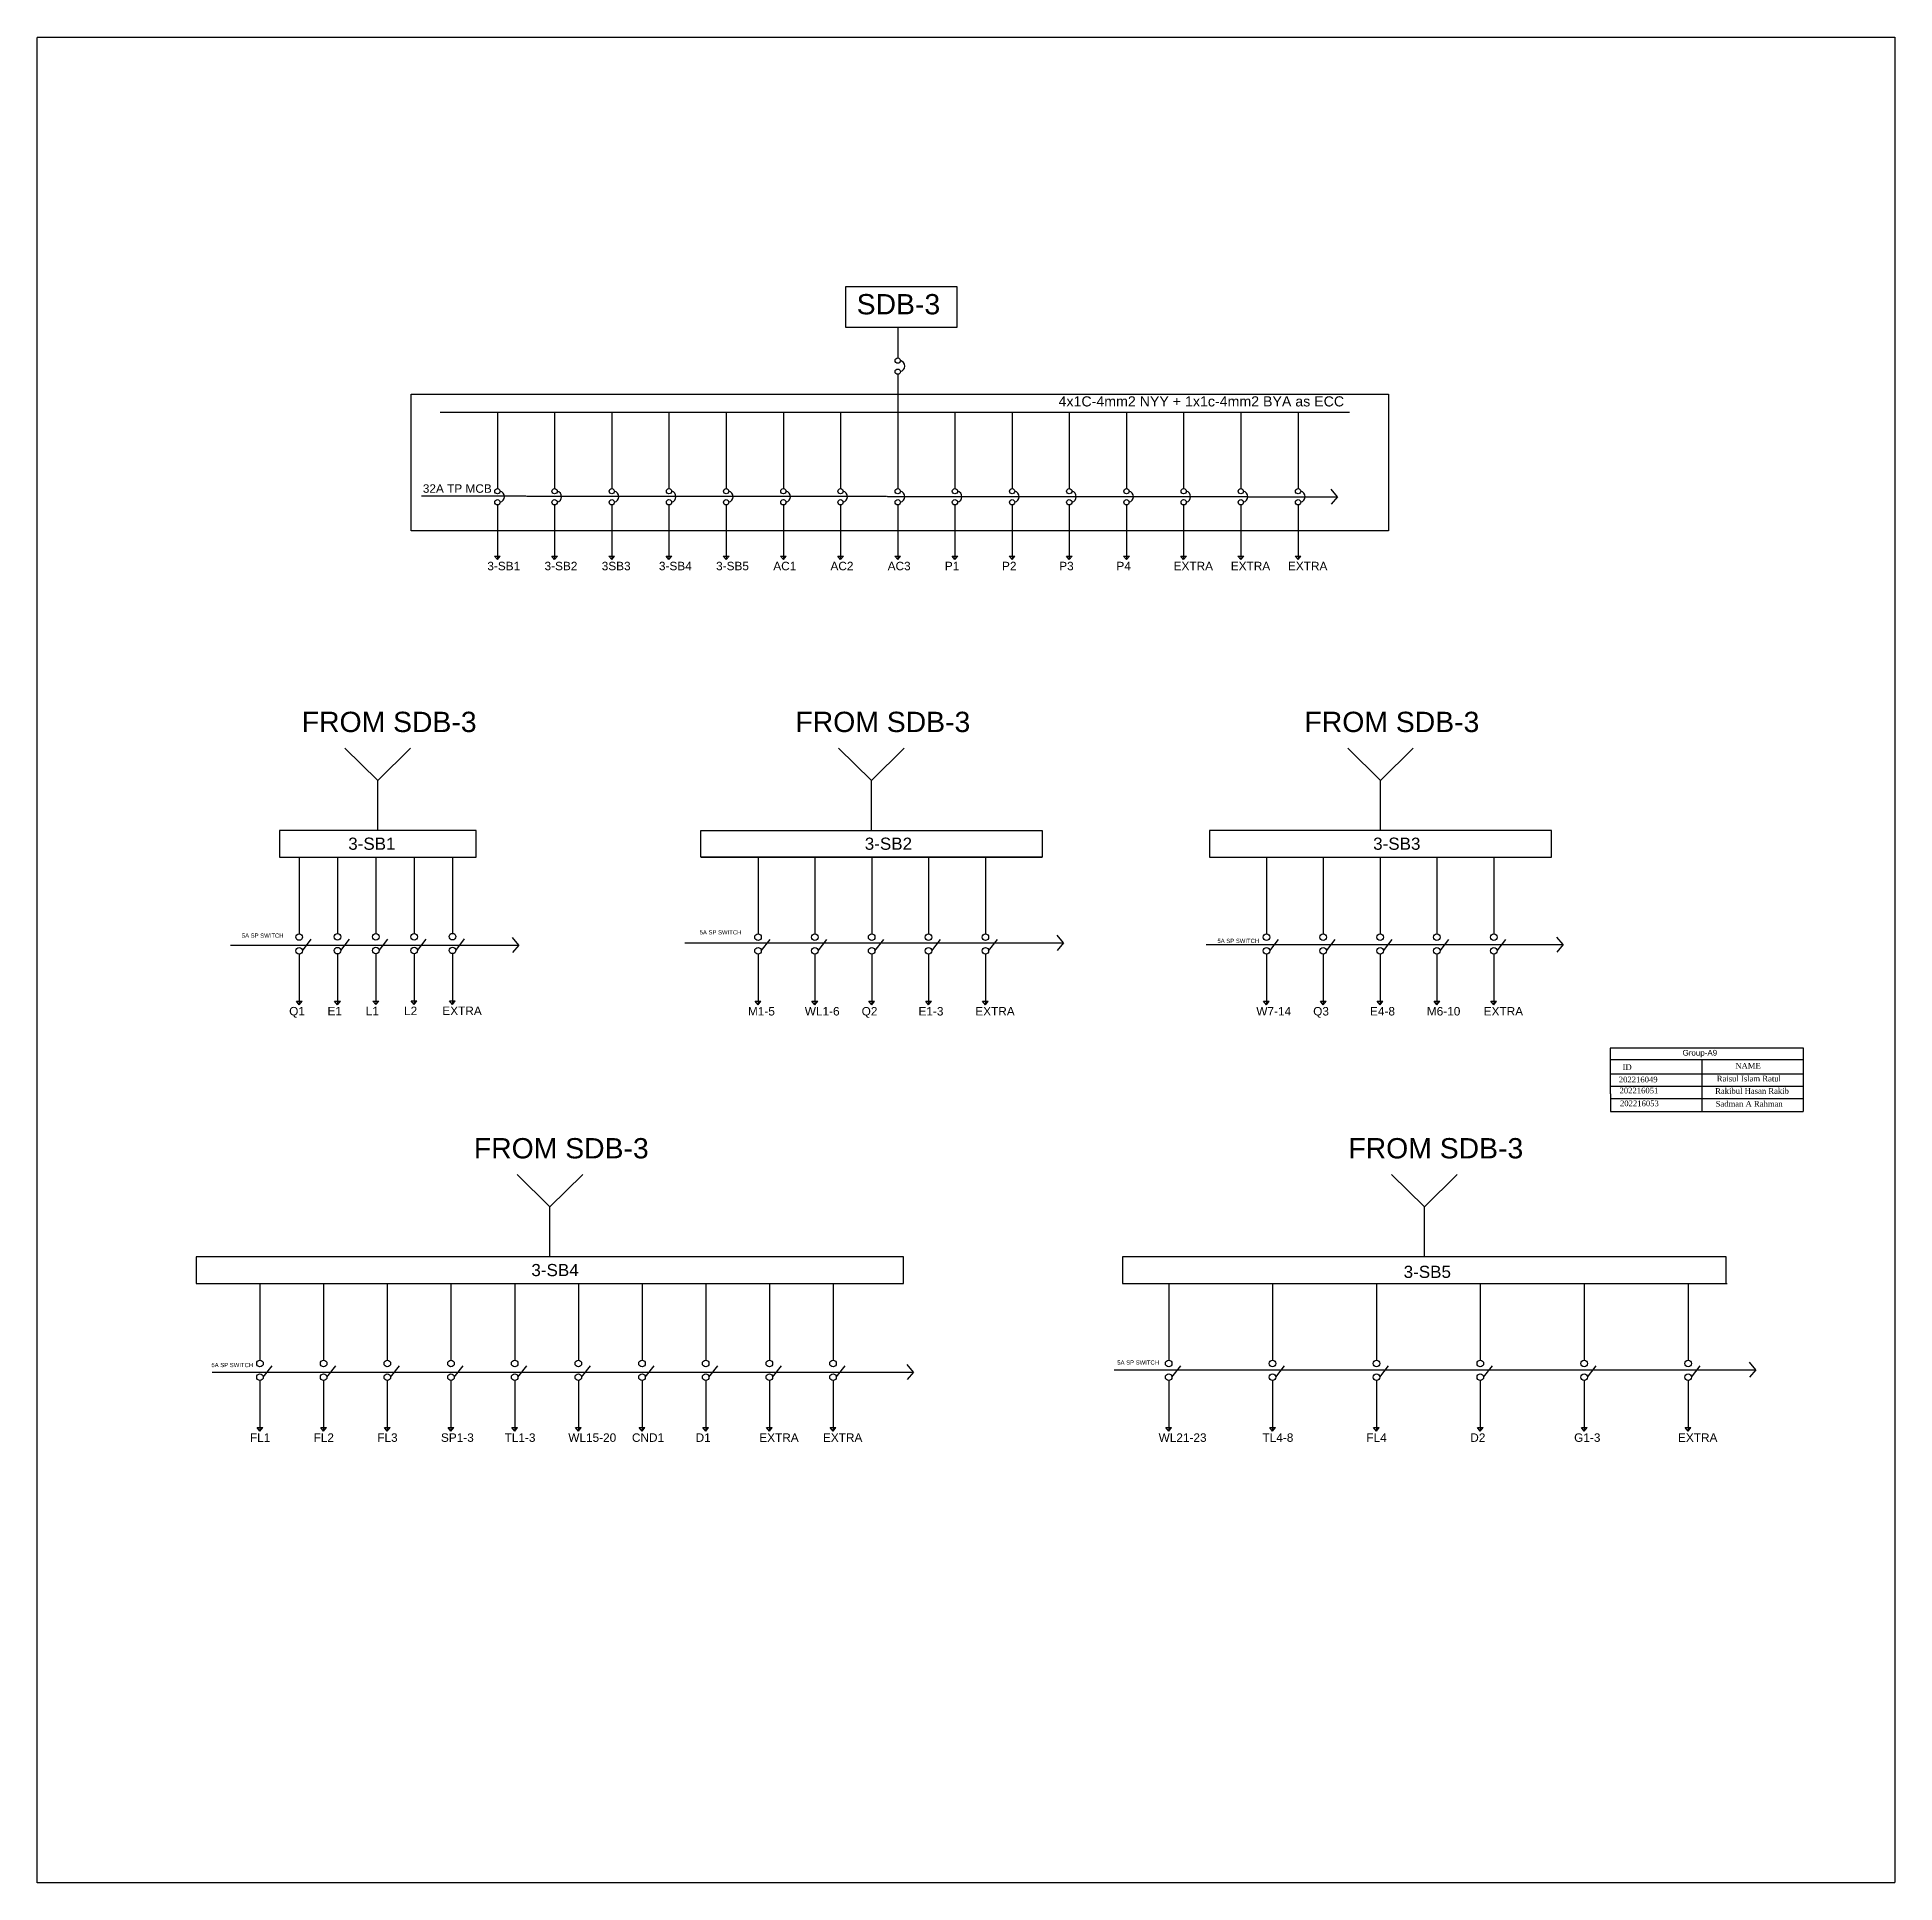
# Model space of a CAD drawing. Header units: inches. Extents: x -913 to 64634, y -1481 to 18188.
# Drawn here: x 44866 to 64634, y -1481 to 18160 of the extents above; entities that cross this region are included whole.
import ezdxf

# ---------------------------------------------------------------- set-up
doc = ezdxf.new("R2010")
doc.units = ezdxf.units.IN
doc.header["$MEASUREMENT"] = 0
doc.linetypes.add('HIDDEN', pattern=[9.525, 6.35, -3.175])
for name, color, linetype in [('DB TO SDB', 7, 'Continuous'), ('SB Wire', 11, 'Continuous'), ('SLD CONNECTION', 160, 'Continuous')]:
    doc.layers.add(name, color=color, linetype=linetype)
doc.layers.add('ETEXT', color=152, linetype='Continuous', lineweight=5)
doc.styles.add('JASIM', font='times.ttf')
doc.styles.get("Standard").update_dxf_attribs({"font": 'arial.ttf'})

msp = doc.modelspace()

# ---------------------------------------------------------------- texts
at = {"layer": 'ETEXT', "lineweight": 5, "style": 'JASIM'}
for s, p in [('ID', (61737.4, 7168.4)), ('NAME', (62937.2, 7183.6)), ('202216049', (61696.9, 7036.8)), ('202216051', (61704.7, 6920.4)), ('Rakibul Hasan Rakib', (62722.3, 6915.3)), ('Raisul Islam Ratul', (62739.8, 7046.9)), ('202216053', (61709.8, 6783.7)), ('Sadman A Rahman', (62727.3, 6778.6))]:
    msp.add_text(s, height=60.75, dxfattribs=at).set_placement(p)
at = {"layer": 'SB Wire', "linetype": 'HIDDEN'}
msp.add_text('Group-A9', height=60.75, dxfattribs=at).set_placement((62375.5, 7322))
at = {"layer": 'SLD CONNECTION'}
for s, height, p in [('SDB-3', 216, (53586.8, 15210)), ('32A TP MCB', 90, (48970.1, 13311.5)), ('3-SB1', 90, (49656.8, 12487.1)), ('3-SB2', 90, (50265.4, 12487.1)), ('3SB3', 90, (50873.9, 12487.1)), ('3-SB4', 90, (51482.5, 12487.1)), ('3-SB5', 90, (52091, 12487.1)), ('AC1', 90, (52699.6, 12487.1)), ('AC2', 90, (53308.1, 12487.1)), ('AC3', 90, (53916.7, 12487.1)), ('P1', 90, (54525.2, 12487.1)), ('P2', 90, (55133.8, 12487.1)), ('P3', 90, (55742.4, 12487.1)), ('P4', 90, (56350.9, 12487.1)), ('EXTRA', 90, (56959.5, 12487.1)), ('EXTRA', 90, (57568, 12487.1)), ('EXTRA', 90, (58176.6, 12487.1)), ('FROM SDB-3', 216, (47681.7, 10765.2)), ('FROM SDB-3', 216, (52935.2, 10765.2)), ('FROM SDB-3', 216, (58352.2, 10765.2)), ('3-SB1', 129.6, (48176.2, 9512.2)), ('3-SB2', 129.6, (53673, 9512.2)), ('3-SB3', 129.6, (59083, 9512.2)), ('5A SP SWITCH', 45, (47044, 8576.7)), ('5A SP SWITCH', 45, (51916, 8611.7)), ('5A SP SWITCH', 45, (57426, 8520.5)), ('Q1', 90, (47547.8, 7750)), ('E1', 90, (47955.3, 7751)), ('L1', 90, (48362.8, 7752)), ('L2', 90, (48770.3, 7753)), ('EXTRA', 90, (49177.8, 7754)), ('M1-5', 90, (52430, 7749)), ('WL1-6', 90, (53034.8, 7749)), ('Q2', 90, (53639.6, 7749)), ('E1-3', 90, (54244.5, 7749)), ('EXTRA', 90, (54849.3, 7749)), ('W7-14', 90, (57840, 7749)), ('Q3', 90, (58444.8, 7749)), ('E4-8', 90, (59049.6, 7749)), ('M6-10', 90, (59654.5, 7749)), ('EXTRA', 90, (60259.3, 7749)), ('FROM SDB-3', 216, (49513.2, 6228.2)), ('FROM SDB-3', 216, (58819.2, 6228.2)), ('3-SB4', 129.6, (50125.5, 4975.2)), ('3-SB5', 129.6, (59407.6, 4956.2)), ('5A SP SWITCH', 45, (46720.5, 4006.7)), ('5A SP SWITCH', 45, (56360.5, 4033.7)), ('FL1', 90, (47130.2, 3212)), ('FL2', 90, (47807.7, 3212)), ('FL3', 90, (48485.3, 3212)), ('SP1-3', 90, (49162.9, 3212)), ('TL1-3', 90, (49840.4, 3212)), ('WL15-20', 90, (50518, 3212)), ('CND1', 90, (51195.5, 3212)), ('D1', 90, (51873.1, 3212)), ('EXTRA', 90, (52550.6, 3212)), ('EXTRA', 90, (53228.2, 3212)), ('WL21-23', 90, (56800.1, 3212)), ('TL4-8', 90, (57905.5, 3212)), ('FL4', 90, (59010.9, 3212)), ('D2', 90, (60116.3, 3212)), ('G1-3', 90, (61221.8, 3212)), ('EXTRA', 90, (62327.2, 3212))]:
    msp.add_text(s, height=height, dxfattribs=at).set_placement(p)
at = {"layer": 'SLD CONNECTION', "linetype": 'HIDDEN'}
msp.add_text('4x1C-4mm2 NYY + 1x1c-4mm2 BYA as ECC', height=108, dxfattribs=at).set_placement((55735.3, 14230.2))

# ---------------------------------------------------------------- linework, layer by layer
at = {"layer": 'DB TO SDB', "linetype": 'HIDDEN'}
msp.add_lwpolyline([(48847.8, 14361), (59245.8, 14361), (59245.8, 12908), (48847.8, 12908)], close=True, dxfattribs=at)
at = {"layer": 'Defpoints', "linetype": 'HIDDEN'}
msp.add_lwpolyline([(44866, 18160), (64634.5, 18160), (64634.5, -1481), (44866, -1481)], close=True, dxfattribs=at)
at = {"layer": 'SB Wire'}
for p, q in [((61608.5, 7279.8), (63658.8, 7279.8)), ((61608.5, 6915.3), (61608.5, 7279.8)), ((61608.5, 7127.9), (63658.8, 7127.9)), ((62580.5, 7279.8), (62580.5, 6728)), ((63658.8, 7279.8), (63658.8, 6728)), ((61606, 6996.3), (63658.8, 6996.3)), ((61608.5, 6915.3), (61608.5, 6728)), ((61608.5, 6728), (63658.8, 6728)), ((61611.1, 6864.7), (63658.8, 6864.7))]:
    msp.add_line(p, q, dxfattribs=at)
msp.add_lwpolyline([(61606, 7279.8), (63661.4, 7279.8), (63661.4, 7403), (61606, 7403)], close=True, dxfattribs=at)
at = {"layer": 'SLD CONNECTION'}
for p, q in [((54023.8, 15070), (54023.8, 14746)), ((54023.8, 14572.4), (54023.8, 14171)), ((49155.3, 14171), (58173.8, 14171)), ((49763.9, 14171), (49763.9, 13356)), ((49811.3, 14171), (58829.8, 14171)), ((50372.4, 14171), (50372.4, 13356)), ((50981, 14171), (50981, 13356)), ((51589.5, 14171), (51589.5, 13356)), ((52198.1, 14171), (52198.1, 13356)), ((52806.6, 14171), (52806.6, 13356)), ((53415.2, 14171), (53415.2, 13356)), ((54023.8, 14171), (54023.8, 13356)), ((54632.3, 14171), (54632.3, 13356)), ((55240.9, 14171), (55240.9, 13356)), ((55849.4, 14171), (55849.4, 13356)), ((56458, 14171), (56458, 13356)), ((57066.5, 14171), (57066.5, 13356)), ((57675.1, 14171), (57675.1, 13356)), ((58283.6, 14171), (58283.6, 13356)), ((58702.2, 13269.2), (58635.2, 13349.2)), ((58702.2, 13269.2), (58635.2, 13189.2)), ((49763.9, 13182.4), (49763.9, 12600)), ((50372.4, 13182.4), (50372.4, 12600)), ((50981, 13182.4), (50981, 12600)), ((51589.5, 13182.4), (51589.5, 12600)), ((52198.1, 13182.4), (52198.1, 12600)), ((52806.6, 13182.4), (52806.6, 12600)), ((53415.2, 13182.4), (53415.2, 12600)), ((54023.8, 13182.4), (54023.8, 12600)), ((54632.3, 13182.4), (54632.3, 12600)), ((55240.9, 13182.4), (55240.9, 12600)), ((55849.4, 13182.4), (55849.4, 12600)), ((56458, 13182.4), (56458, 12600)), ((57066.5, 13182.4), (57066.5, 12600)), ((57675.1, 13182.4), (57675.1, 12600)), ((58283.6, 13182.4), (58283.6, 12600)), ((49763.9, 12600), (49733.4, 12638)), ((49733.4, 12638), (49794.3, 12638)), ((49763.9, 12600), (49794.3, 12638)), ((50372.4, 12600), (50342, 12638)), ((50342, 12638), (50402.9, 12638)), ((50372.4, 12600), (50402.9, 12638)), ((50981, 12600), (50950.5, 12638)), ((50950.5, 12638), (51011.4, 12638)), ((50981, 12600), (51011.4, 12638)), ((51589.5, 12600), (51559.1, 12638)), ((51559.1, 12638), (51620, 12638)), ((51589.5, 12600), (51620, 12638)), ((52198.1, 12600), (52167.6, 12638)), ((52167.6, 12638), (52228.5, 12638)), ((52198.1, 12600), (52228.5, 12638)), ((52806.6, 12600), (52776.2, 12638)), ((52776.2, 12638), (52837.1, 12638)), ((52806.6, 12600), (52837.1, 12638)), ((53415.2, 12600), (53384.8, 12638)), ((53384.8, 12638), (53445.6, 12638)), ((53415.2, 12600), (53445.6, 12638)), ((54023.8, 12600), (53993.3, 12638)), ((53993.3, 12638), (54054.2, 12638)), ((54023.8, 12600), (53993.3, 12638)), ((53993.3, 12638), (54054.2, 12638)), ((54023.8, 12600), (54054.2, 12638)), ((54023.8, 12600), (54054.2, 12638)), ((54632.3, 12600), (54601.9, 12638)), ((54601.9, 12638), (54662.7, 12638)), ((54632.3, 12600), (54601.9, 12638)), ((54601.9, 12638), (54662.7, 12638)), ((54632.3, 12600), (54662.7, 12638)), ((54632.3, 12600), (54662.7, 12638)), ((55240.9, 12600), (55210.4, 12638)), ((55210.4, 12638), (55271.3, 12638)), ((55240.9, 12600), (55210.4, 12638)), ((55210.4, 12638), (55271.3, 12638)), ((55240.9, 12600), (55271.3, 12638)), ((55240.9, 12600), (55271.3, 12638)), ((55849.4, 12600), (55819, 12638)), ((55819, 12638), (55879.9, 12638)), ((55849.4, 12600), (55819, 12638)), ((55819, 12638), (55879.9, 12638)), ((55849.4, 12600), (55879.9, 12638)), ((55849.4, 12600), (55879.9, 12638)), ((56458, 12600), (56427.5, 12638)), ((56427.5, 12638), (56488.4, 12638)), ((56458, 12600), (56427.5, 12638)), ((56427.5, 12638), (56488.4, 12638)), ((56458, 12600), (56488.4, 12638)), ((56458, 12600), (56488.4, 12638)), ((57066.5, 12600), (57036.1, 12638)), ((57036.1, 12638), (57097, 12638)), ((57066.5, 12600), (57097, 12638)), ((57675.1, 12600), (57644.6, 12638)), ((57644.6, 12638), (57705.5, 12638)), ((57675.1, 12600), (57705.5, 12638)), ((58283.6, 12600), (58253.2, 12638)), ((58253.2, 12638), (58314.1, 12638)), ((58283.6, 12600), (58314.1, 12638)), ((48490.7, 10248.2), (48141.7, 10592.2)), ((48490.7, 10248.2), (48839.7, 10592.2)), ((53744.2, 10248.2), (53395.2, 10592.2)), ((53744.2, 10248.2), (54093.2, 10592.2)), ((59161.2, 10248.2), (58812.2, 10592.2)), ((59161.2, 10248.2), (59510.2, 10592.2)), ((48490.7, 9716.2), (48490.7, 10248.2)), ((53744.2, 9716.2), (53744.2, 10248.2)), ((59161.2, 9716.2), (59161.2, 10248.2)), ((47654.9, 9433.9), (47654.9, 8618.9)), ((48062.4, 9434.9), (48062.4, 8619.9)), ((48469.9, 9435.9), (48469.9, 8620.9)), ((48877.4, 9436.9), (48877.4, 8621.9)), ((49284.9, 9437.9), (49284.9, 8622.9)), ((51932.2, 9432.9), (55561.2, 9432.9)), ((52537, 9432.9), (52537, 8617.9)), ((53141.9, 9432.9), (53141.9, 8617.9)), ((53746.7, 9432.9), (53746.7, 8617.9)), ((54351.5, 9432.9), (54351.5, 8617.9)), ((54956.4, 9432.9), (54956.4, 8617.9)), ((57342.2, 9432.9), (60971.2, 9432.9)), ((57947, 9432.9), (57947, 8617.9)), ((58551.9, 9432.9), (58551.9, 8617.9)), ((59156.7, 9432.9), (59156.7, 8617.9)), ((59761.5, 9432.9), (59761.5, 8617.9)), ((60366.4, 9432.9), (60366.4, 8617.9)), ((47689.9, 8437.9), (47782.9, 8559.9)), ((48097.4, 8438.9), (48190.4, 8560.9)), ((48504.9, 8439.9), (48597.9, 8561.9)), ((48912.4, 8440.9), (49005.4, 8562.9)), ((49319.9, 8441.9), (49412.9, 8563.9)), ((49990.2, 8498.9), (49923.2, 8578.9)), ((52572, 8436.9), (52665, 8558.9)), ((53176.9, 8436.9), (53269.9, 8558.9)), ((53781.7, 8436.9), (53874.7, 8558.9)), ((54386.5, 8436.9), (54479.5, 8558.9)), ((54991.4, 8436.9), (55084.4, 8558.9)), ((55788.2, 8522.2), (55721.2, 8602.2)), ((55788.2, 8522.2), (55721.2, 8442.2)), ((57982, 8436.9), (58075, 8558.9)), ((58586.9, 8436.9), (58679.9, 8558.9)), ((59191.7, 8436.9), (59284.7, 8558.9)), ((59796.5, 8436.9), (59889.5, 8558.9)), ((60401.4, 8436.9), (60494.4, 8558.9)), ((61104.2, 8503.2), (61037.2, 8583.2)), ((61104.2, 8503.2), (61037.2, 8423.2)), ((47654.9, 8402.9), (47654.9, 7862.9)), ((48062.4, 8403.9), (48062.4, 7863.9)), ((48469.9, 8404.9), (48469.9, 7864.9)), ((48877.4, 8405.9), (48877.4, 7865.9)), ((49284.9, 8406.9), (49284.9, 7866.9)), ((49990.2, 8498.9), (49923.2, 8418.9)), ((52537, 8401.9), (52537, 7861.9)), ((53141.9, 8401.9), (53141.9, 7861.9)), ((53746.7, 8401.9), (53746.7, 7861.9)), ((54351.5, 8401.9), (54351.5, 7861.9)), ((54956.4, 8401.9), (54956.4, 7861.9)), ((57947, 8401.9), (57947, 7861.9)), ((58551.9, 8401.9), (58551.9, 7861.9)), ((59156.7, 8401.9), (59156.7, 7861.9)), ((59761.5, 8401.9), (59761.5, 7861.9)), ((60366.4, 8401.9), (60366.4, 7861.9)), ((47654.9, 7862.9), (47624.4, 7900.9)), ((47624.4, 7900.9), (47685.3, 7900.9)), ((47654.9, 7862.9), (47685.3, 7900.9)), ((48062.4, 7863.9), (48031.9, 7901.9)), ((48031.9, 7901.9), (48092.8, 7901.9)), ((48062.4, 7863.9), (48092.8, 7901.9)), ((48469.9, 7864.9), (48439.4, 7902.9)), ((48439.4, 7902.9), (48500.3, 7902.9)), ((48469.9, 7864.9), (48500.3, 7902.9)), ((48877.4, 7865.9), (48846.9, 7903.9)), ((48846.9, 7903.9), (48907.8, 7903.9)), ((48877.4, 7865.9), (48907.8, 7903.9)), ((49284.9, 7866.9), (49254.4, 7904.9)), ((49254.4, 7904.9), (49315.3, 7904.9)), ((49284.9, 7866.9), (49315.3, 7904.9)), ((52537, 7861.9), (52506.6, 7899.9)), ((52506.6, 7899.9), (52567.5, 7899.9)), ((52537, 7861.9), (52567.5, 7899.9)), ((53141.9, 7861.9), (53111.4, 7899.9)), ((53111.4, 7899.9), (53172.3, 7899.9)), ((53141.9, 7861.9), (53172.3, 7899.9)), ((53746.7, 7861.9), (53716.2, 7899.9)), ((53716.2, 7899.9), (53777.1, 7899.9)), ((53746.7, 7861.9), (53777.1, 7899.9)), ((54351.5, 7861.9), (54321.1, 7899.9)), ((54321.1, 7899.9), (54382, 7899.9)), ((54351.5, 7861.9), (54382, 7899.9)), ((54956.4, 7861.9), (54925.9, 7899.9)), ((54925.9, 7899.9), (54986.8, 7899.9)), ((54956.4, 7861.9), (54986.8, 7899.9)), ((57947, 7861.9), (57916.6, 7899.9)), ((57916.6, 7899.9), (57977.5, 7899.9)), ((57947, 7861.9), (57977.5, 7899.9)), ((58551.9, 7861.9), (58521.4, 7899.9)), ((58521.4, 7899.9), (58582.3, 7899.9)), ((58551.9, 7861.9), (58582.3, 7899.9)), ((59156.7, 7861.9), (59126.2, 7899.9)), ((59126.2, 7899.9), (59187.1, 7899.9)), ((59156.7, 7861.9), (59187.1, 7899.9)), ((59761.5, 7861.9), (59731.1, 7899.9)), ((59731.1, 7899.9), (59792, 7899.9)), ((59761.5, 7861.9), (59792, 7899.9)), ((60366.4, 7861.9), (60335.9, 7899.9)), ((60335.9, 7899.9), (60396.8, 7899.9)), ((60366.4, 7861.9), (60396.8, 7899.9)), ((50322.2, 5711.2), (49973.2, 6055.2)), ((50322.2, 5711.2), (50671.2, 6055.2)), ((59628.2, 5711.2), (59279.2, 6055.2)), ((59628.2, 5711.2), (59977.2, 6055.2)), ((50322.2, 5179.2), (50322.2, 5711.2)), ((59628.2, 5179.2), (59628.2, 5711.2)), ((46559.7, 4895.9), (54072.7, 4895.9)), ((47237.2, 4895.9), (47237.2, 4080.9)), ((47914.8, 4895.9), (47914.8, 4080.9)), ((48592.4, 4895.9), (48592.4, 4080.9)), ((49269.9, 4895.9), (49269.9, 4080.9)), ((49947.5, 4895.9), (49947.5, 4080.9)), ((50625, 4895.9), (50625, 4080.9)), ((51302.6, 4895.9), (51302.6, 4080.9)), ((51980.1, 4895.9), (51980.1, 4080.9)), ((52657.7, 4895.9), (52657.7, 4080.9)), ((53335.2, 4895.9), (53335.2, 4080.9)), ((56416.7, 4895.9), (62849.7, 4895.9)), ((56907.1, 4895.9), (56907.1, 4080.9)), ((58012.5, 4895.9), (58012.5, 4080.9)), ((59118, 4895.9), (59118, 4080.9)), ((60223.4, 4895.9), (60223.4, 4080.9)), ((61328.8, 4895.9), (61328.8, 4080.9)), ((62434.3, 4895.9), (62434.3, 4080.9)), ((47272.2, 3899.9), (47365.2, 4021.9)), ((47949.8, 3899.9), (48042.8, 4021.9)), ((48627.4, 3899.9), (48720.4, 4021.9)), ((49304.9, 3899.9), (49397.9, 4021.9)), ((49982.5, 3899.9), (50075.5, 4021.9)), ((50660, 3899.9), (50753, 4021.9)), ((51337.6, 3899.9), (51430.6, 4021.9)), ((52015.1, 3899.9), (52108.1, 4021.9)), ((52692.7, 3899.9), (52785.7, 4021.9)), ((53370.2, 3899.9), (53463.2, 4021.9)), ((54190.7, 3954.2), (54123.7, 4034.2)), ((54190.7, 3954.2), (54123.7, 3874.2)), ((56942.1, 3899.9), (57035.1, 4021.9)), ((58047.5, 3899.9), (58140.5, 4021.9)), ((59153, 3899.9), (59246, 4021.9)), ((60258.4, 3899.9), (60351.4, 4021.9)), ((61363.8, 3899.9), (61456.8, 4021.9)), ((62469.3, 3899.9), (62562.3, 4021.9)), ((63153.7, 3979.2), (63086.7, 4059.2)), ((63153.7, 3979.2), (63086.7, 3899.2)), ((47237.2, 3864.9), (47237.2, 3324.9)), ((47914.8, 3864.9), (47914.8, 3324.9)), ((48592.4, 3864.9), (48592.4, 3324.9)), ((49269.9, 3864.9), (49269.9, 3324.9)), ((49947.5, 3864.9), (49947.5, 3324.9)), ((50625, 3864.9), (50625, 3324.9)), ((51302.6, 3864.9), (51302.6, 3324.9)), ((51980.1, 3864.9), (51980.1, 3324.9)), ((52657.7, 3864.9), (52657.7, 3324.9)), ((53335.2, 3864.9), (53335.2, 3324.9)), ((56907.1, 3864.9), (56907.1, 3324.9)), ((58012.5, 3864.9), (58012.5, 3324.9)), ((59118, 3864.9), (59118, 3324.9)), ((60223.4, 3864.9), (60223.4, 3324.9)), ((61328.8, 3864.9), (61328.8, 3324.9)), ((62434.3, 3864.9), (62434.3, 3324.9)), ((47237.2, 3324.9), (47206.8, 3362.9)), ((47206.8, 3362.9), (47267.7, 3362.9)), ((47237.2, 3324.9), (47267.7, 3362.9)), ((47914.8, 3324.9), (47884.4, 3362.9)), ((47884.4, 3362.9), (47945.2, 3362.9)), ((47914.8, 3324.9), (47945.2, 3362.9)), ((48592.4, 3324.9), (48561.9, 3362.9)), ((48561.9, 3362.9), (48622.8, 3362.9)), ((48592.4, 3324.9), (48622.8, 3362.9)), ((49269.9, 3324.9), (49239.5, 3362.9)), ((49239.5, 3362.9), (49300.4, 3362.9)), ((49269.9, 3324.9), (49300.4, 3362.9)), ((49947.5, 3324.9), (49917, 3362.9)), ((49917, 3362.9), (49977.9, 3362.9)), ((49947.5, 3324.9), (49977.9, 3362.9)), ((50625, 3324.9), (50594.6, 3362.9)), ((50594.6, 3362.9), (50655.5, 3362.9)), ((50625, 3324.9), (50655.5, 3362.9)), ((51302.6, 3324.9), (51272.1, 3362.9)), ((51272.1, 3362.9), (51333, 3362.9)), ((51302.6, 3324.9), (51333, 3362.9)), ((51980.1, 3324.9), (51949.7, 3362.9)), ((51949.7, 3362.9), (52010.6, 3362.9)), ((51980.1, 3324.9), (51949.7, 3362.9)), ((51949.7, 3362.9), (52010.6, 3362.9)), ((51980.1, 3324.9), (52010.6, 3362.9)), ((51980.1, 3324.9), (52010.6, 3362.9)), ((52657.7, 3324.9), (52627.2, 3362.9)), ((52627.2, 3362.9), (52688.1, 3362.9)), ((52657.7, 3324.9), (52627.2, 3362.9)), ((52627.2, 3362.9), (52688.1, 3362.9)), ((52657.7, 3324.9), (52688.1, 3362.9)), ((52657.7, 3324.9), (52688.1, 3362.9)), ((53335.2, 3324.9), (53304.8, 3362.9)), ((53304.8, 3362.9), (53365.7, 3362.9)), ((53335.2, 3324.9), (53365.7, 3362.9)), ((56907.1, 3324.9), (56876.7, 3362.9)), ((56876.7, 3362.9), (56937.6, 3362.9)), ((56907.1, 3324.9), (56937.6, 3362.9)), ((58012.5, 3324.9), (57982.1, 3362.9)), ((57982.1, 3362.9), (58043, 3362.9)), ((58012.5, 3324.9), (58043, 3362.9)), ((59118, 3324.9), (59087.5, 3362.9)), ((59087.5, 3362.9), (59148.4, 3362.9)), ((59118, 3324.9), (59148.4, 3362.9)), ((60223.4, 3324.9), (60193, 3362.9)), ((60193, 3362.9), (60253.9, 3362.9)), ((60223.4, 3324.9), (60253.9, 3362.9)), ((61328.8, 3324.9), (61298.4, 3362.9)), ((61298.4, 3362.9), (61359.3, 3362.9)), ((61328.8, 3324.9), (61359.3, 3362.9)), ((62434.3, 3324.9), (62403.8, 3362.9)), ((62403.8, 3362.9), (62464.7, 3362.9)), ((62434.3, 3324.9), (62464.7, 3362.9))]:
    msp.add_line(p, q, dxfattribs=at)
at = {"layer": 'SLD CONNECTION', "linetype": 'HIDDEN'}
for p, q in [((48955.2, 13278.2), (58702.2, 13269.2)), ((51759.2, 8522.2), (55788.2, 8522.2)), ((57306.2, 8503.2), (61104.2, 8503.2)), ((46923.2, 8498.9), (49990.2, 8498.9)), ((46728.7, 3954.2), (54190.7, 3954.2)), ((56327.7, 3979.2), (63153.7, 3979.2))]:
    msp.add_line(p, q, dxfattribs=at)
at = {"layer": 'SLD CONNECTION'}
for points in [[(53472.8, 15507), (54651.8, 15507), (54651.8, 15072), (53472.8, 15072)], [(47444.2, 9433.9), (49537.2, 9433.9), (49537.2, 9716.2), (47444.2, 9716.2)], [(55561.2, 9432.9), (51927.2, 9432.9), (51927.2, 9716.2), (55561.2, 9716.2)], [(57342.2, 9432.9), (60980.2, 9432.9), (60980.2, 9716.2), (57342.2, 9716.2)], [(46559.7, 4895.9), (54084.7, 4895.9), (54084.7, 5179.2), (46559.7, 5179.2)], [(56416.7, 4895.9), (62839.7, 4895.9), (62839.7, 5179.2), (56416.7, 5179.2)]]:
    msp.add_lwpolyline(points, close=True, dxfattribs=at)
for centre, radius in [((54023.8, 14718), 28), ((54023.8, 14600.4), 28), ((49763.9, 13328), 28), ((50372.4, 13328), 28), ((50981, 13328), 28), ((51589.5, 13328), 28), ((52198.1, 13328), 28), ((52806.6, 13328), 28), ((53415.2, 13328), 28), ((54023.8, 13328), 28), ((54632.3, 13328), 28), ((55240.9, 13328), 28), ((55849.4, 13328), 28), ((56458, 13328), 28), ((57066.5, 13328), 28), ((57675.1, 13328), 28), ((58283.6, 13328), 28), ((49763.9, 13210.4), 28), ((50372.4, 13210.4), 28), ((50981, 13210.4), 28), ((51589.5, 13210.4), 28), ((52198.1, 13210.4), 28), ((52806.6, 13210.4), 28), ((53415.2, 13210.4), 28), ((54023.8, 13210.4), 28), ((54632.3, 13210.4), 28), ((55240.9, 13210.4), 28), ((55849.4, 13210.4), 28), ((56458, 13210.4), 28), ((57066.5, 13210.4), 28), ((57675.1, 13210.4), 28), ((58283.6, 13210.4), 28), ((47654.9, 8583.9), 35), ((48062.4, 8584.9), 35), ((48469.9, 8585.9), 35), ((48877.4, 8586.9), 35), ((49284.9, 8587.9), 35), ((52537, 8582.9), 35), ((53141.9, 8582.9), 35), ((53746.7, 8582.9), 35), ((54351.5, 8582.9), 35), ((54956.4, 8582.9), 35), ((57947, 8582.9), 35), ((58551.9, 8582.9), 35), ((59156.7, 8582.9), 35), ((59761.5, 8582.9), 35), ((60366.4, 8582.9), 35), ((47654.9, 8437.9), 35), ((48062.4, 8438.9), 35), ((48469.9, 8439.9), 35), ((48877.4, 8440.9), 35), ((49284.9, 8441.9), 35), ((52537, 8436.9), 35), ((53141.9, 8436.9), 35), ((53746.7, 8436.9), 35), ((54351.5, 8436.9), 35), ((54956.4, 8436.9), 35), ((57947, 8436.9), 35), ((58551.9, 8436.9), 35), ((59156.7, 8436.9), 35), ((59761.5, 8436.9), 35), ((60366.4, 8436.9), 35), ((47237.2, 4045.9), 35), ((47914.8, 4045.9), 35), ((48592.4, 4045.9), 35), ((49269.9, 4045.9), 35), ((49947.5, 4045.9), 35), ((50625, 4045.9), 35), ((51302.6, 4045.9), 35), ((51980.1, 4045.9), 35), ((52657.7, 4045.9), 35), ((52657.7, 4045.9), 35), ((53335.2, 4045.9), 35), ((56907.1, 4045.9), 35), ((58012.5, 4045.9), 35), ((59118, 4045.9), 35), ((60223.4, 4045.9), 35), ((61328.8, 4045.9), 35), ((62434.3, 4045.9), 35), ((47237.2, 3899.9), 35), ((47914.8, 3899.9), 35), ((48592.4, 3899.9), 35), ((49269.9, 3899.9), 35), ((49947.5, 3899.9), 35), ((50625, 3899.9), 35), ((51302.6, 3899.9), 35), ((51980.1, 3899.9), 35), ((52657.7, 3899.9), 35), ((52657.7, 3899.9), 35), ((53335.2, 3899.9), 35), ((56907.1, 3899.9), 35), ((58012.5, 3899.9), 35), ((59118, 3899.9), 35), ((60223.4, 3899.9), 35), ((61328.8, 3899.9), 35), ((62434.3, 3899.9), 35)]:
    msp.add_circle(centre, radius, dxfattribs=at)
for centre in [(54037.8, 14659.2), (49777.9, 13269.2), (50386.4, 13269.2), (50995, 13269.2), (51603.5, 13269.2), (52212.1, 13269.2), (52820.6, 13269.2), (53429.2, 13269.2), (54037.8, 13269.2), (54646.3, 13269.2), (55254.9, 13269.2), (55863.4, 13269.2), (56472, 13269.2), (57080.5, 13269.2), (57689.1, 13269.2), (58297.6, 13269.2)]:
    msp.add_arc(centre, 60.4, 283.3925, 76.6075, dxfattribs=at)

msp.set_redraw_order([(e.dxf.handle, doc.entitydb.next_handle()) for e in msp.query("TEXT MTEXT ATTDEF DIMENSION ARC_DIMENSION")])  # texts and dimensions are drawn at this point

doc.saveas('drawing.dxf')
